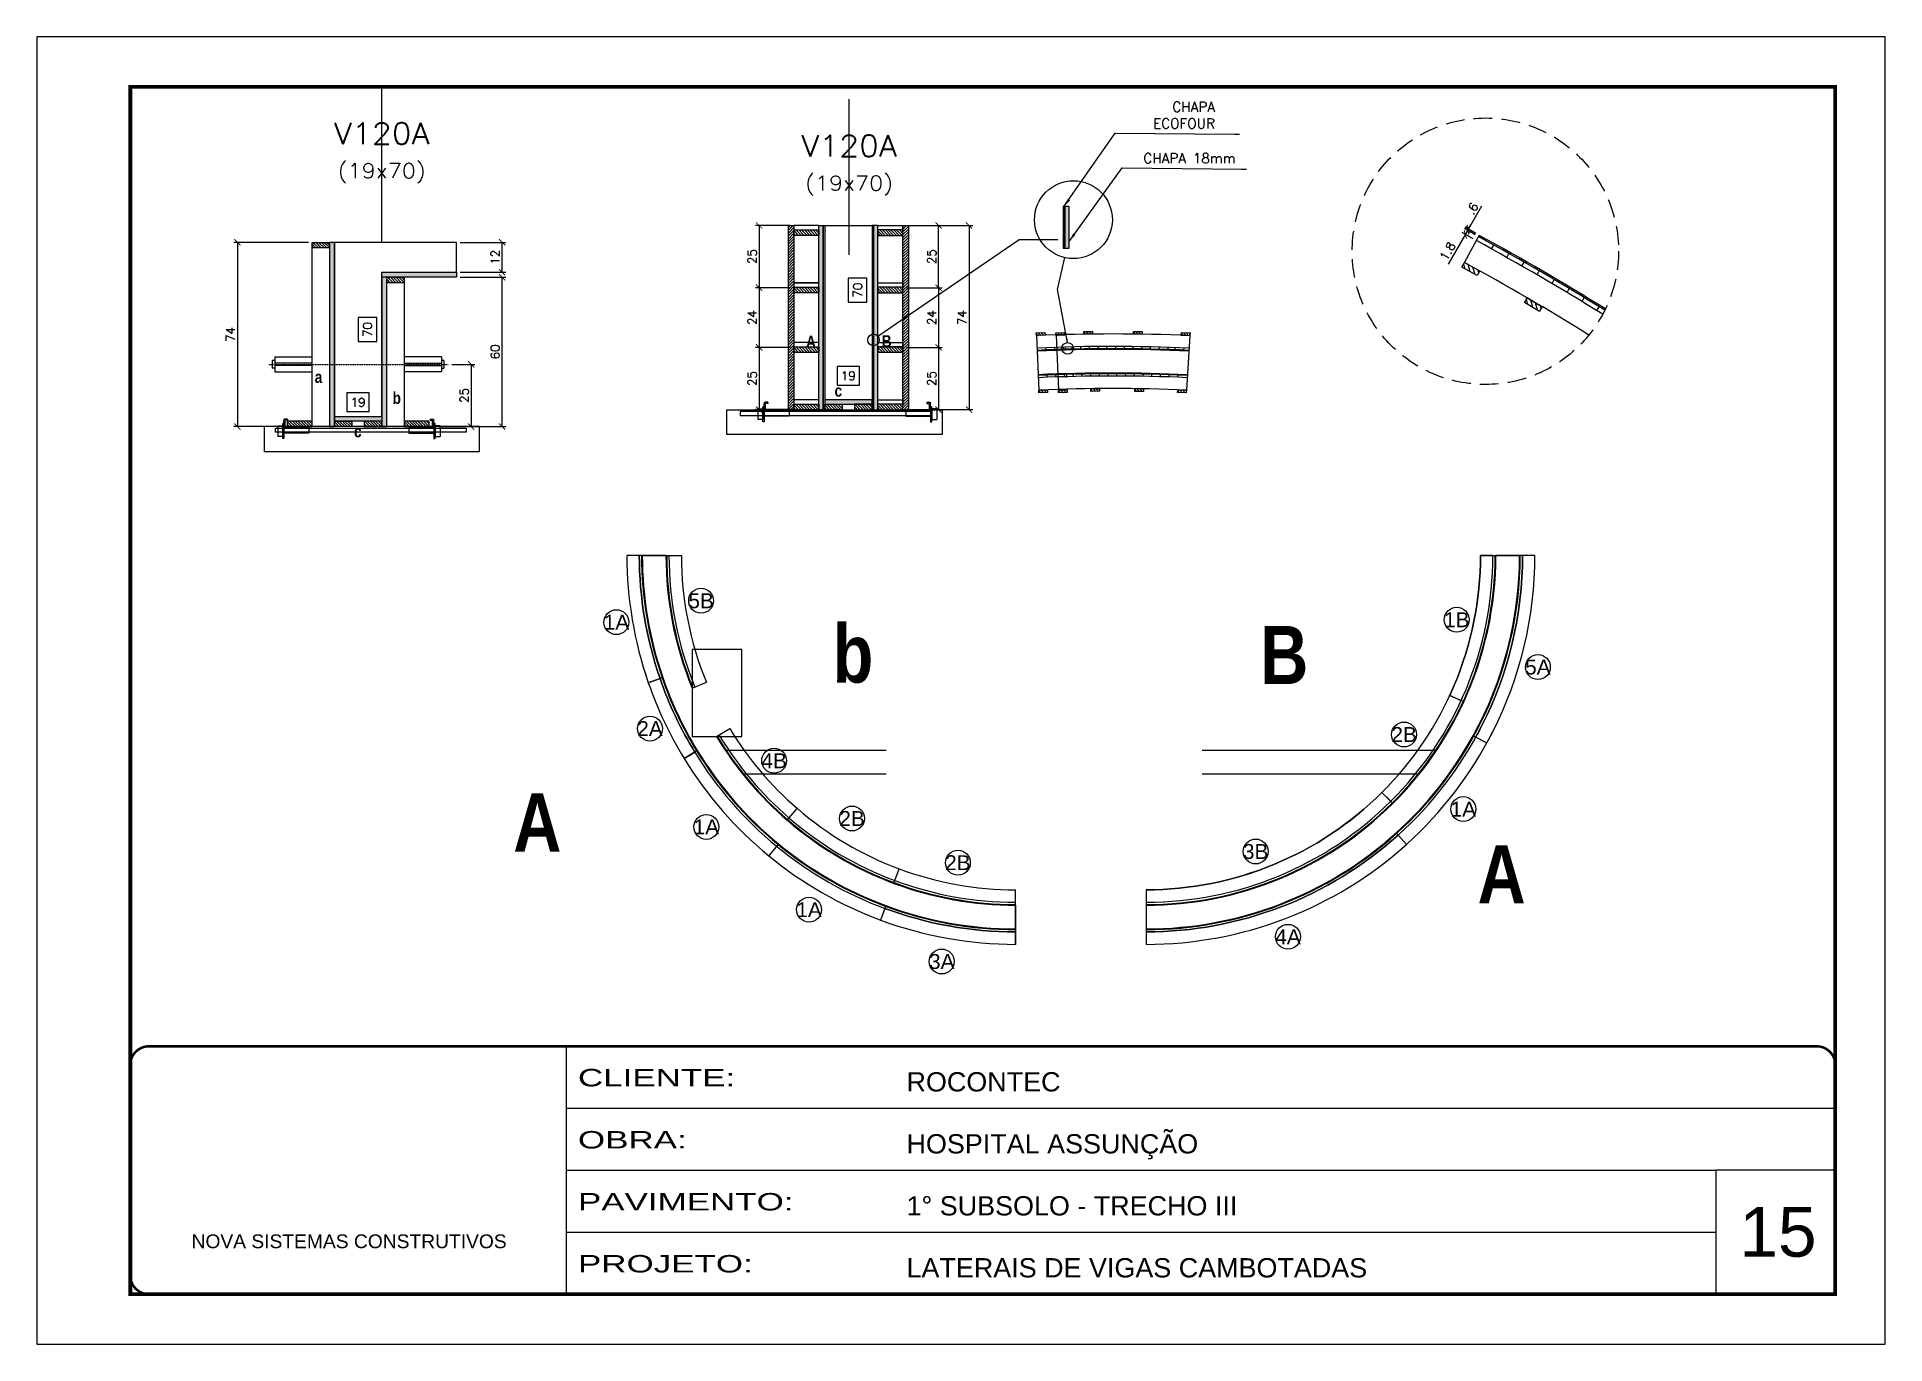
# Model space of a CAD drawing. Extents: x 2582 to 11841, y -26396 to 2611.
# Drawn here: x 5765 to 7250, y -2276 to -1226 of the extents above; entities that cross this region are included whole.
import ezdxf
from ezdxf.enums import TextEntityAlignment as Align

# ---------------------------------------------------------------- set-up
doc = ezdxf.new("R2010")
doc.units = 0
for name, pattern in [('CONTINUO', [0]), ('DASHED', [0.75, 0.5, -0.25]), ('HIDDEN', [0.375, 0.25, -0.125])]:
    doc.linetypes.add(name, pattern=pattern)
for name, color, linetype in [('barrote', 251, 'Continuous'), ('COTA', 241, 'Continuous'), ('Cota Seção (2x)', 4, 'Continuous'), ('detalhes', 4, 'Continuous'), ('Painéis', 200, 'Continuous'), ('presilha', 1, 'Continuous'), ('Romaneio', 10, 'Continuous'), ('TENSOR', 3, 'Continuous'), ('Texto de Titulo', 7, 'Continuous'), ('Texto Qtd Sarr', 242, 'Continuous')]:
    doc.layers.add(name, color=color, linetype=linetype)
for name, color, linetype, lineweight in [('CARIMBO', 255, 'Continuous', 9), ('CONCRETO', 251, 'Continuous', 25), ('contorno de painel', 7, 'Continuous', 13), ('Folhas', 255, 'Continuous', 9), ('Hachura', 251, 'Continuous', 9), ('Madeira', 126, 'Continuous', 18), ('SARRAFO DE PRESSAO', 251, 'DASHED', 9), ('SCO-___-LAJ', 2, 'Continuous', 0), ('Texto Seção', 7, 'Continuous', 15)]:
    doc.layers.add(name, color=color, linetype=linetype, lineweight=lineweight)
doc.styles.add('ARIAL', font='arial.ttf')
doc.styles.add('COTA TECNICA', font='techl___.ttf', dxfattribs={"height": 10})
doc.styles.add('Romans', font='romans.shx')
doc.styles.add('TECNICA', font='techb___.ttf', dxfattribs={"height": 10})
doc.styles.add('Tecnologia', font='')
doc.styles.get('Tecnologia').set_extended_font_data('Forgotten Futurist')
doc.dimstyles.new('Cota Seção (2x)', dxfattribs={"dimtxt": 7, "dimasz": 5, "dimexe": 3, "dimexo": 3, "dimgap": 2, "dimtad": 3, "dimdec": 1, "dimlfac": 0.5, "dimzin": 12, "dimdsep": 46, "dimtxsty": 'Romans', "dimblk": 'ARCHTICK', "dimcen": 0, "dimclrd": 4, "dimclre": 4, "dimclrt": 1, "dimadec": 1, "dimazin": 3, "dimtfac": 1, "dimtdec": 1, "dimtmove": 0, "dimatfit": 3, "dimldrblk": 'OBLIQUE', "dimfxl": 1, "dimtolj": 1, "dimtzin": 12, "dimarcsym": 0})
doc.dimstyles.new('Cota Seção interna', dxfattribs={"dimtxt": 7, "dimasz": 6, "dimexe": 0.18, "dimexo": 2, "dimgap": -4, "dimtad": 3, "dimdec": 1, "dimlfac": 0.5, "dimzin": 12, "dimdsep": 46, "dimtxsty": 'Romans', "dimblk": 'ARCHTICK', "dimcen": 0.09, "dimse1": 1, "dimse2": 1, "dimsd1": 1, "dimsd2": 1, "dimclrd": 180, "dimclre": 5, "dimclrt": 1, "dimadec": 0, "dimazin": 3, "dimtfac": 1, "dimtdec": 1, "dimtofl": 0, "dimtmove": 0, "dimatfit": 3, "dimldrblk": 'ARCHTICK', "dimfxl": 1, "dimtolj": 1, "dimtzin": 0, "dimarcsym": 0})
doc.dimstyles.new('PAINEL', dxfattribs={"dimtxt": 10, "dimasz": 3, "dimexe": 3, "dimexo": 3, "dimgap": 3, "dimtad": 1, "dimdec": 1, "dimzin": 12, "dimdsep": 46, "dimtxsty": 'COTA TECNICA', "dimblk1": 'OBLIQUE', "dimblk2": 'OBLIQUE', "dimsah": 1, "dimcen": 0.9, "dimclrd": 4, "dimclre": 4, "dimclrt": 240, "dimadec": 1, "dimazin": 3, "dimtfac": 1, "dimtdec": 1, "dimtmove": 0, "dimatfit": 3, "dimfxl": 1, "dimtolj": 1, "dimtzin": 12, "dimarcsym": 0})
pattern_1 = [(315, (29359.1389, -9754.9739), (1.12253202, 1.12253202), [])]

msp = doc.modelspace()

# ---------------------------------------------------------------- texts
at = {"color": 240, "char_height": 8, "attachment_point": 9, "style": 'Romans'}
for s, insert in [('\\A1;CHAPA  \\PECOFOUR', (6711.73, -1299.39)), ('\\A1;CHAPA 18mm', (6728.22, -1327.34))]:
    msp.add_mtext(s, dxfattribs=dict(at, insert=insert))
at = {"layer": 'CARIMBO', "style": 'ARIAL'}
msp.add_text('15', height=40, dxfattribs=at).set_placement((7132.99, -2205.76))
at = {"layer": 'detalhes', "style": 'TECNICA'}
for s, height, p in [('A', 9.6, (6383.12, -1475.53)), ('B', 9.6, (6443.95, -1475.1)), ('a', 9.6, (5988.33, -1503.87)), ('b', 9.6, (6050.87, -1520.71)), ('c', 9.6, (6406.04, -1514.84)), ('c', 9.6, (6019.89, -1547.44)), ('b', 46.73, (6404.49, -1744.56)), ('B', 46.73, (6748.08, -1745.75)), ('A', 46.73, (6147.86, -1880.31)), ('A', 46.73, (6922.68, -1921.89))]:
    msp.add_text(s, height=height, dxfattribs=at).set_placement(p)
at = {"layer": 'Romaneio', "color": 255, "linetype": 'ByBlock', "style": 'ARIAL'}
for s, p in [('5B', (6298.81, -1678.81)), ('1A', (6230.77, -1696.02)), ('1B', (6905.97, -1694.06)), ('5A', (6971.17, -1732.07)), ('2A', (6257.71, -1781.53)), ('2B', (6863.69, -1786.25)), ('4B', (6357.48, -1807.34)), ('1A', (6911.27, -1846.19)), ('1A', (6302.99, -1860.47)), ('2B', (6420.06, -1853.73)), ('2B', (6505.12, -1889.22)), ('3B', (6744.38, -1880.24)), ('1A', (6385.54, -1926.96)), ('4A', (6770.37, -1948.75)), ('3A', (6492.17, -1968.61))]:
    msp.add_text(s, height=12, dxfattribs=at).set_placement(p, align=Align.MIDDLE_CENTER)

# ---------------------------------------------------------------- blocks, each defined once
blk = doc.blocks.new('9999999999')
at = {"color": 30, "linetype": 'CONTINUO'}
for p, q in [((98564.6, 34230.2), (98564.6, 34429.4)), ((98564.6, 34379.6), (99584, 34379.6)), ((98564.6, 34329.8), (99488, 34329.8)), ((99584, 34329.8), (99488, 34329.8)), ((99488, 34329.8), (99488, 34230.2)), ((98564.6, 34280), (99488, 34280))]:
    blk.add_line(p, q, dxfattribs=at)
at = {"color": 30, "linetype": 'CONTINUO', "const_width": 2}
blk.add_lwpolyline([(99584, 34230.2), (99584, 34414.4, 0.414214), (99569, 34429.4), (98229, 34429.4, 0.414214), (98214, 34414.4), (98214, 34245.2, 0.414214), (98229, 34230.2), (99584, 34230.2)], format="xyb", dxfattribs=at)
at = {"layer": 'Folhas'}
blk.add_lwpolyline([(98139, 34190.2), (99624, 34190.2), (99624, 35240.2), (98139, 35240.2)], close=True, dxfattribs=at)
at = {"layer": 'Folhas', "color": 30, "const_width": 3}
blk.add_lwpolyline([(98214, 34230.2), (99584, 34230.2), (99584, 35200.2), (98214, 35200.2)], close=True, dxfattribs=at)
at = {"color": 7, "linetype": 'Continuous', "ltscale": 5, "style": 'ARIAL'}
for s, height, p in [('ROCONTEC', 15.48, (98837.7, 34393.1)), ('HOSPITAL ASSUNÇÃO', 15.483, (98837.7, 34343.3)), ('1° SUBSOLO - TRECHO III', 15.483, (98837.7, 34293.5)), ('NOVA SISTEMAS CONSTRUTIVOS', 11.059, (98263.2, 34267.2)), ('LATERAIS DE VIGAS CAMBOTADAS', 15.483, (98837.7, 34243.7))]:
    blk.add_text(s, height=height, dxfattribs=at).set_placement(p)
at = {"layer": 'Folhas', "color": 7, "style": 'Tecnologia', "width": 1.5}
for s, p in [('CLIENTE:', (98573.7, 34397.2)), ('OBRA:', (98573.7, 34347.3)), ('PAVIMENTO:', (98573.7, 34297.5)), ('PROJETO:', (98573.7, 34247.7))]:
    blk.add_text(s, height=14, dxfattribs=at).set_placement(p)
blk = doc.blocks.new('titulo1')
at = {"layer": 'Defpoints', "color": 252, "linetype": 'HIDDEN', "ltscale": 2}
blk.add_line((0, 0), (0, 125), dxfattribs=at)
at = {"layer": 'Defpoints', "style": 'Romans', "oblique": 15}
blk.add_attdef('FOLHA', text='', height=10, dxfattribs=at).set_placement((0, 15.6), align=Align.MIDDLE_CENTER)
at = {"layer": 'Texto Qtd Sarr', "color": 3, "style": 'Romans', "oblique": 15}
for tag, height, p in [('TITULO', 17, (0, 71.4)), ('SEÇÃO', 12, (0, 41.5))]:
    blk.add_attdef(tag, text='', height=height, dxfattribs=at).set_placement(p, align=Align.MIDDLE_CENTER)
blk = doc.blocks.new('_ArchTick')
at = {"color": 0, "linetype": 'ByBlock', "const_width": 0.15}
blk.add_lwpolyline([(-0.5, -0.5), (0.5, 0.5)], dxfattribs=at)
blk = doc.blocks.new('*D521')
at = {"layer": 'COTA', "color": 4, "lineweight": -2, "transparency": 16777216}
for p, q in [((6915.3, -1380.2), (6926.2, -1361.5)), ((6920.9, -1384.8), (6912.1, -1379.8)), ((6921.4, -1383.8), (6912.7, -1378.7)), ((6914.7, -1381.3), (6915.3, -1380.2)), ((6914.7, -1381.3), (6912.2, -1385.6))]:
    blk.add_line(p, q, dxfattribs=at)
at = {"layer": 'Defpoints', "color": 0, "transparency": 16777216}
for p in [(6915.3, -1380.2), (6923.5, -1386.3), (6924, -1385.3)]:
    blk.add_point(p, dxfattribs=at)
at = {"layer": 'COTA', "color": 4, "lineweight": -2, "transparency": 16777216, "xscale": 5, "yscale": 5, "zscale": 5}
for p, rotation in [((6914.7, -1381.3), 59.99999999994456), ((6915.3, -1380.2), 239.9999999999446)]:
    blk.add_blockref('_ArchTick', p, dxfattribs=dict(at, rotation=rotation))
at = {"layer": 'COTA', "color": 1, "transparency": 16777216, "insert": (6918.5, -1363.8), "char_height": 7, "attachment_point": 5, "rotation": 60, "style": 'Romans'}
blk.add_mtext('\\A1;.6', dxfattribs=at)
blk = doc.blocks.new('_Oblique')
at = {"color": 0, "linetype": 'ByBlock', "lineweight": -2}
blk.add_line((-0.5, -0.5), (0.5, 0.5), dxfattribs=at)
blk = doc.blocks.new('*D522')
at = {"layer": 'COTA', "color": 4, "lineweight": -2, "transparency": 16777216}
for p, q in [((6920.9, -1384.8), (6912.1, -1379.8)), ((6914.7, -1381.3), (6917.2, -1376.9)), ((6912.9, -1384.4), (6899.1, -1408.4)), ((6919.1, -1388), (6910.3, -1382.9)), ((6914.7, -1381.3), (6912.9, -1384.4))]:
    blk.add_line(p, q, dxfattribs=at)
at = {"layer": 'Defpoints', "color": 0, "transparency": 16777216}
for p in [(6912.9, -1384.4), (6921.7, -1389.5), (6923.5, -1386.3)]:
    blk.add_point(p, dxfattribs=at)
at = {"layer": 'COTA', "color": 4, "lineweight": -2, "transparency": 16777216, "xscale": 5, "yscale": 5, "zscale": 5}
for p, rotation in [((6912.9, -1384.4), 59.99999999994456), ((6914.7, -1381.3), 239.9999999999446)]:
    blk.add_blockref('_ArchTick', p, dxfattribs=dict(at, rotation=rotation))
at = {"layer": 'COTA', "color": 1, "transparency": 16777216, "insert": (6898.7, -1398), "char_height": 7, "attachment_point": 5, "rotation": 60, "style": 'Romans'}
blk.add_mtext('\\A1;1.8', dxfattribs=at)
blk = doc.blocks.new('*D93')
at = {"layer": 'COTA', "color": 4, "lineweight": -2, "transparency": 16777216}
for p, q in [((6105.2, -1418.9), (6141.9, -1418.9)), ((6138.9, -1538.9), (6138.9, -1418.9)), ((6087.6, -1538.9), (6141.9, -1538.9))]:
    blk.add_line(p, q, dxfattribs=at)
at = {"layer": 'Defpoints', "color": 0, "transparency": 16777216}
for p in [(6102.2, -1418.9), (6138.9, -1418.9), (6084.6, -1538.9)]:
    blk.add_point(p, dxfattribs=at)
at = {"layer": 'COTA', "color": 4, "lineweight": -2, "transparency": 16777216, "xscale": 5, "yscale": 5, "zscale": 5}
for p, rotation in [((6138.9, -1418.9), 90), ((6138.9, -1538.9), 270)]:
    blk.add_blockref('_ArchTick', p, dxfattribs=dict(at, rotation=rotation))
at = {"layer": 'COTA', "color": 1, "transparency": 16777216, "insert": (6133.4, -1478.9), "char_height": 7, "attachment_point": 5, "rotation": 90, "style": 'Romans'}
blk.add_mtext('\\A1;60', dxfattribs=at)
blk = doc.blocks.new('*D94')
at = {"layer": 'COTA', "color": 4, "lineweight": -2, "transparency": 16777216}
for p, q in [((6105.2, -1390.9), (6141.9, -1390.9)), ((6138.9, -1414.9), (6138.9, -1390.9)), ((6105.2, -1414.9), (6141.9, -1414.9))]:
    blk.add_line(p, q, dxfattribs=at)
at = {"layer": 'Defpoints', "color": 0, "transparency": 16777216}
for p in [(6102.2, -1390.9), (6138.9, -1390.9), (6102.2, -1414.9)]:
    blk.add_point(p, dxfattribs=at)
at = {"layer": 'COTA', "color": 4, "lineweight": -2, "transparency": 16777216, "xscale": 5, "yscale": 5, "zscale": 5}
for p, rotation in [((6138.9, -1390.9), 90), ((6138.9, -1414.9), 270)]:
    blk.add_blockref('_ArchTick', p, dxfattribs=dict(at, rotation=rotation))
at = {"layer": 'COTA', "color": 1, "transparency": 16777216, "insert": (6133.4, -1402.9), "char_height": 7, "attachment_point": 5, "rotation": 90, "style": 'Romans'}
blk.add_mtext('\\A1;12', dxfattribs=at)
blk = doc.blocks.new('*D95')
at = {"layer": 'Cota Seção (2x)', "color": 180, "lineweight": -2, "transparency": 16777216}
for p, q in [((6038.2, -1451.2), (6023.2, -1451.2)), ((6023.2, -1451.2), (6023.2, -1470.6)), ((6038.2, -1470.6), (6038.2, -1451.2)), ((6023.2, -1470.6), (6038.2, -1470.6))]:
    blk.add_line(p, q, dxfattribs=at)
at = {"layer": 'Defpoints', "color": 0, "transparency": 16777216}
for p in [(6042.2, -1390.9), (6042.2, -1390.9), (6042.2, -1530.9)]:
    blk.add_point(p, dxfattribs=at)
at = {"layer": 'Cota Seção (2x)', "color": 1, "transparency": 16777216, "insert": (6030.7, -1460.9), "char_height": 7, "attachment_point": 5, "rotation": 90, "style": 'Romans'}
blk.add_mtext('\\A1;70', dxfattribs=at)
blk = doc.blocks.new('PRESILHA METÁLICA 1')
at = {"layer": 'presilha'}
for p, q in [((0, 13), (6, 13)), ((0, 13), (0, 0)), ((6, 0), (0, 0)), ((6, 15.5), (7.5, 15.5)), ((6, -2.5), (6, 15.5)), ((6, 13), (6, 0)), ((7.5, 10.6), (7.5, 19.9)), ((7.5, 15.5), (7.5, -2.5)), ((37.5, 4.1), (7.5, 4.1)), ((12, 21), (8.6, 21)), ((9, 11.6), (9, 18.9)), ((12, 19.5), (9.6, 19.5)), ((37.5, 11), (9.6, 11)), ((12, 21), (12, 19.5)), ((37.5, 11), (37.5, 4.1)), ((7.5, -2.5), (6, -2.5))]:
    blk.add_line(p, q, dxfattribs=at)
for centre, radius, start, end in [((8.6, 19.9), 1.14, 90, 180), ((9.6, 18.9), 0.57, 90, 180), ((9.6, 11.6), 0.57, 180, 270)]:
    blk.add_arc(centre, radius, start, end, dxfattribs=at)
blk = doc.blocks.new('*D96')
at = {"layer": 'Cota Seção (2x)', "color": 180, "lineweight": -2, "transparency": 16777216}
for p, q in [((6032.2, -1511.9), (6014.2, -1511.9)), ((6014.2, -1511.9), (6014.2, -1526.9)), ((6032.2, -1526.9), (6032.2, -1511.9)), ((6014.2, -1526.9), (6032.2, -1526.9))]:
    blk.add_line(p, q, dxfattribs=at)
at = {"layer": 'Defpoints', "color": 0, "transparency": 16777216}
for p in [(6004.2, -1538.9), (6042.2, -1530.9), (6042.2, -1538.9)]:
    blk.add_point(p, dxfattribs=at)
at = {"layer": 'Cota Seção (2x)', "color": 1, "transparency": 16777216, "insert": (6023.2, -1519.4), "char_height": 7, "attachment_point": 5, "style": 'Romans'}
blk.add_mtext('\\A1;19', dxfattribs=at)
blk = doc.blocks.new('*D602')
at = {"layer": 'COTA', "color": 4, "lineweight": -2, "transparency": 16777216}
for p, q in [((5983.2, -1390.9), (5923.2, -1390.9)), ((5926.2, -1390.9), (5926.2, -1538.9)), ((5983.2, -1538.9), (5923.2, -1538.9))]:
    blk.add_line(p, q, dxfattribs=at)
at = {"layer": 'Defpoints', "color": 0, "transparency": 16777216}
for p in [(5986.2, -1390.9), (5926.2, -1538.9), (5986.2, -1538.9)]:
    blk.add_point(p, dxfattribs=at)
at = {"layer": 'COTA', "color": 4, "lineweight": -2, "transparency": 16777216, "xscale": 5, "yscale": 5, "zscale": 5}
for p, rotation in [((5926.2, -1390.9), 90), ((5926.2, -1538.9), 270)]:
    blk.add_blockref('_ArchTick', p, dxfattribs=dict(at, rotation=rotation))
at = {"layer": 'COTA', "color": 1, "transparency": 16777216, "insert": (5920.7, -1464.9), "char_height": 7, "attachment_point": 5, "rotation": 90, "style": 'Romans'}
blk.add_mtext('\\A1;74', dxfattribs=at)
blk = doc.blocks.new('*D603')
at = {"layer": 'COTA', "color": 4, "lineweight": -2, "transparency": 16777216}
for p, q in [((6098.5, -1488.9), (6117, -1488.9)), ((6114, -1488.9), (6114, -1538.9)), ((6098.5, -1538.9), (6117, -1538.9))]:
    blk.add_line(p, q, dxfattribs=at)
at = {"layer": 'Defpoints', "color": 0, "transparency": 16777216}
for p in [(6095.5, -1488.9), (6095.5, -1538.9), (6114, -1538.9)]:
    blk.add_point(p, dxfattribs=at)
at = {"layer": 'COTA', "color": 4, "lineweight": -2, "transparency": 16777216, "xscale": 5, "yscale": 5, "zscale": 5}
for p, rotation in [((6114, -1488.9), 90), ((6114, -1538.9), 270)]:
    blk.add_blockref('_ArchTick', p, dxfattribs=dict(at, rotation=rotation))
at = {"layer": 'COTA', "color": 1, "transparency": 16777216, "insert": (6108.5, -1513.9), "char_height": 7, "attachment_point": 5, "rotation": 90, "style": 'Romans'}
blk.add_mtext('\\A1;25', dxfattribs=at)
blk = doc.blocks.new('*D97')
at = {"layer": 'Cota Seção (2x)', "color": 180, "lineweight": -2, "transparency": 16777216}
for p, q in [((6432.1, -1419.7), (6417.1, -1419.7)), ((6417.1, -1419.7), (6417.1, -1439)), ((6432.1, -1439), (6432.1, -1419.7)), ((6417.1, -1439), (6432.1, -1439))]:
    blk.add_line(p, q, dxfattribs=at)
at = {"layer": 'Defpoints', "color": 0, "transparency": 16777216}
for p in [(6398.1, -1377.3), (6436.1, -1377.3), (6398.1, -1517.3)]:
    blk.add_point(p, dxfattribs=at)
at = {"layer": 'Cota Seção (2x)', "color": 1, "transparency": 16777216, "insert": (6424.6, -1429.3), "char_height": 7, "attachment_point": 5, "rotation": 90, "style": 'Romans'}
blk.add_mtext('\\A1;70', dxfattribs=at)
blk = doc.blocks.new('*D98')
at = {"layer": 'Cota Seção (2x)', "color": 180, "lineweight": -2, "transparency": 16777216}
for p, q in [((6426.1, -1490.7), (6408.1, -1490.7)), ((6408.1, -1490.7), (6408.1, -1505.7)), ((6426.1, -1505.7), (6426.1, -1490.7)), ((6408.1, -1505.7), (6426.1, -1505.7))]:
    blk.add_line(p, q, dxfattribs=at)
at = {"layer": 'Defpoints', "color": 0, "transparency": 16777216}
for p in [(6398.1, -1509.7), (6398.1, -1525.3), (6436.1, -1525.3)]:
    blk.add_point(p, dxfattribs=at)
at = {"layer": 'Cota Seção (2x)', "color": 1, "transparency": 16777216, "insert": (6417.1, -1498.2), "char_height": 7, "attachment_point": 5, "style": 'Romans'}
blk.add_mtext('\\A1;19', dxfattribs=at)
blk = doc.blocks.new('*D99')
at = {"layer": 'COTA', "color": 4, "lineweight": -2, "transparency": 16777216}
for p, q in [((6457.1, -1377.3), (6517.1, -1377.3)), ((6514.1, -1377.3), (6514.1, -1525.3)), ((6457.1, -1525.3), (6517.1, -1525.3))]:
    blk.add_line(p, q, dxfattribs=at)
at = {"layer": 'Defpoints', "color": 0, "transparency": 16777216}
for p in [(6454.1, -1377.3), (6454.1, -1525.3), (6514.1, -1525.3)]:
    blk.add_point(p, dxfattribs=at)
at = {"layer": 'COTA', "color": 4, "lineweight": -2, "transparency": 16777216, "xscale": 5, "yscale": 5, "zscale": 5}
for p, rotation in [((6514.1, -1377.3), 90), ((6514.1, -1525.3), 270)]:
    blk.add_blockref('_ArchTick', p, dxfattribs=dict(at, rotation=rotation))
at = {"layer": 'COTA', "color": 1, "transparency": 16777216, "insert": (6508.6, -1451.3), "char_height": 7, "attachment_point": 5, "rotation": 90, "style": 'Romans'}
blk.add_mtext('\\A1;74', dxfattribs=at)
blk = doc.blocks.new('*D100')
at = {"layer": 'COTA', "color": 4, "lineweight": -2, "transparency": 16777216}
for p, q in [((6463.9, -1377.3), (6492.6, -1377.3)), ((6489.6, -1427.4), (6489.6, -1377.3)), ((6463.9, -1427.4), (6492.6, -1427.4))]:
    blk.add_line(p, q, dxfattribs=at)
at = {"layer": 'Defpoints', "color": 0, "transparency": 16777216}
for p in [(6460.9, -1377.3), (6489.6, -1377.3), (6460.9, -1427.4)]:
    blk.add_point(p, dxfattribs=at)
at = {"layer": 'COTA', "color": 4, "lineweight": -2, "transparency": 16777216, "xscale": 5, "yscale": 5, "zscale": 5}
for p, rotation in [((6489.6, -1377.3), 90), ((6489.6, -1427.4), 270)]:
    blk.add_blockref('_ArchTick', p, dxfattribs=dict(at, rotation=rotation))
at = {"layer": 'COTA', "color": 1, "transparency": 16777216, "insert": (6484.1, -1402.4), "char_height": 7, "attachment_point": 5, "rotation": 90, "style": 'Romans'}
blk.add_mtext('\\A1;25', dxfattribs=at)
blk = doc.blocks.new('*D604')
at = {"layer": 'COTA', "color": 4, "lineweight": -2, "transparency": 16777216}
for p, q in [((6370.3, -1377.3), (6342.4, -1377.3)), ((6345.4, -1377.3), (6345.4, -1427.3)), ((6370.3, -1427.3), (6342.4, -1427.3))]:
    blk.add_line(p, q, dxfattribs=at)
at = {"layer": 'Defpoints', "color": 0, "transparency": 16777216}
for p in [(6373.3, -1377.3), (6345.4, -1427.3), (6373.3, -1427.3)]:
    blk.add_point(p, dxfattribs=at)
at = {"layer": 'COTA', "color": 4, "lineweight": -2, "transparency": 16777216, "xscale": 5, "yscale": 5, "zscale": 5}
for p, rotation in [((6345.4, -1377.3), 90), ((6345.4, -1427.3), 270)]:
    blk.add_blockref('_ArchTick', p, dxfattribs=dict(at, rotation=rotation))
at = {"layer": 'COTA', "color": 1, "transparency": 16777216, "insert": (6339.9, -1402.3), "char_height": 7, "attachment_point": 5, "rotation": 90, "style": 'Romans'}
blk.add_mtext('\\A1;25', dxfattribs=at)
blk = doc.blocks.new('*D101')
at = {"layer": 'COTA', "color": 4, "lineweight": -2, "transparency": 16777216}
for p, q in [((6370.3, -1427.3), (6342.4, -1427.3)), ((6345.4, -1427.3), (6345.4, -1475.3)), ((6370.3, -1475.3), (6342.4, -1475.3))]:
    blk.add_line(p, q, dxfattribs=at)
at = {"layer": 'Defpoints', "color": 0, "transparency": 16777216}
for p in [(6373.3, -1427.3), (6345.4, -1475.3), (6373.3, -1475.3)]:
    blk.add_point(p, dxfattribs=at)
at = {"layer": 'COTA', "color": 4, "lineweight": -2, "transparency": 16777216, "xscale": 5, "yscale": 5, "zscale": 5}
for p, rotation in [((6345.4, -1427.3), 90), ((6345.4, -1475.3), 270)]:
    blk.add_blockref('_ArchTick', p, dxfattribs=dict(at, rotation=rotation))
at = {"layer": 'COTA', "color": 1, "transparency": 16777216, "insert": (6339.9, -1451.3), "char_height": 7, "attachment_point": 5, "rotation": 90, "style": 'Romans'}
blk.add_mtext('\\A1;24', dxfattribs=at)
blk = doc.blocks.new('*D605')
at = {"layer": 'COTA', "color": 4, "lineweight": -2, "transparency": 16777216}
for p, q in [((6370.3, -1475.3), (6342.4, -1475.3)), ((6345.4, -1475.3), (6345.4, -1525.3)), ((6370.3, -1525.3), (6342.4, -1525.3))]:
    blk.add_line(p, q, dxfattribs=at)
at = {"layer": 'Defpoints', "color": 0, "transparency": 16777216}
for p in [(6373.3, -1475.3), (6345.4, -1525.3), (6373.3, -1525.3)]:
    blk.add_point(p, dxfattribs=at)
at = {"layer": 'COTA', "color": 4, "lineweight": -2, "transparency": 16777216, "xscale": 5, "yscale": 5, "zscale": 5}
for p, rotation in [((6345.4, -1475.3), 90), ((6345.4, -1525.3), 270)]:
    blk.add_blockref('_ArchTick', p, dxfattribs=dict(at, rotation=rotation))
at = {"layer": 'COTA', "color": 1, "transparency": 16777216, "insert": (6339.9, -1500.3), "char_height": 7, "attachment_point": 5, "rotation": 90, "style": 'Romans'}
blk.add_mtext('\\A1;25', dxfattribs=at)
blk = doc.blocks.new('*D102')
at = {"layer": 'COTA', "color": 4, "lineweight": -2, "transparency": 16777216}
for p, q in [((6463.9, -1427.4), (6492.6, -1427.4)), ((6489.6, -1427.4), (6489.6, -1475.3)), ((6463.9, -1475.3), (6492.6, -1475.3))]:
    blk.add_line(p, q, dxfattribs=at)
at = {"layer": 'Defpoints', "color": 0, "transparency": 16777216}
for p in [(6460.9, -1427.4), (6460.9, -1475.3), (6489.6, -1475.3)]:
    blk.add_point(p, dxfattribs=at)
at = {"layer": 'COTA', "color": 4, "lineweight": -2, "transparency": 16777216, "xscale": 5, "yscale": 5, "zscale": 5}
for p, rotation in [((6489.6, -1427.4), 90), ((6489.6, -1475.3), 270)]:
    blk.add_blockref('_ArchTick', p, dxfattribs=dict(at, rotation=rotation))
at = {"layer": 'COTA', "color": 1, "transparency": 16777216, "insert": (6484.1, -1451.4), "char_height": 7, "attachment_point": 5, "rotation": 90, "style": 'Romans'}
blk.add_mtext('\\A1;24', dxfattribs=at)
blk = doc.blocks.new('*D606')
at = {"layer": 'COTA', "color": 4, "lineweight": -2, "transparency": 16777216}
for p, q in [((6463.9, -1475.3), (6492.6, -1475.3)), ((6489.6, -1475.3), (6489.6, -1525.3)), ((6463.9, -1525.3), (6492.6, -1525.3))]:
    blk.add_line(p, q, dxfattribs=at)
at = {"layer": 'Defpoints', "color": 0, "transparency": 16777216}
for p in [(6460.9, -1475.3), (6460.9, -1525.3), (6489.6, -1525.3)]:
    blk.add_point(p, dxfattribs=at)
at = {"layer": 'COTA', "color": 4, "lineweight": -2, "transparency": 16777216, "xscale": 5, "yscale": 5, "zscale": 5}
for p, rotation in [((6489.6, -1475.3), 90), ((6489.6, -1525.3), 270)]:
    blk.add_blockref('_ArchTick', p, dxfattribs=dict(at, rotation=rotation))
at = {"layer": 'COTA', "color": 1, "transparency": 16777216, "insert": (6484.1, -1500.3), "char_height": 7, "attachment_point": 5, "rotation": 90, "style": 'Romans'}
blk.add_mtext('\\A1;25', dxfattribs=at)

# ---------------------------------------------------------------- dimensions: what is measured, and where the dimension line sits
at = {"layer": 'COTA'}
for base, p1, p2, angle, picture, middle in [((6915.32, -1380.24), (6923.46, -1386.32), (6924.03, -1385.27), 60, '*D521', (6918.47, -1363.78)), ((6345.4, -1427.33), (6373.32, -1377.33), (6373.32, -1427.33), 90, '*D604', (6339.9, -1402.33)), ((6514.09, -1525.33), (6454.12, -1377.33), (6454.12, -1525.33), 90, '*D99', (6508.59, -1451.33)), ((6489.58, -1377.33), (6460.92, -1427.39), (6460.92, -1377.33), 90, '*D100', (6484.08, -1402.36)), ((6912.92, -1384.39), (6923.46, -1386.32), (6921.73, -1389.48), 60, '*D522', (6898.74, -1397.95)), ((5926.18, -1538.9), (5986.16, -1390.9), (5986.16, -1538.9), 90, '*D602', (5920.68, -1464.9)), ((6138.87, -1390.9), (6102.16, -1414.9), (6102.16, -1390.9), 90, '*D94', (6133.37, -1402.9)), ((6138.87, -1418.9), (6084.56, -1538.9), (6102.16, -1418.9), 90, '*D93', (6133.37, -1478.9)), ((6345.4, -1475.33), (6373.32, -1427.33), (6373.32, -1475.33), 90, '*D101', (6339.9, -1451.33)), ((6489.58, -1475.32), (6460.92, -1427.39), (6460.92, -1475.32), 90, '*D102', (6484.08, -1451.35)), ((6345.4, -1525.33), (6373.32, -1475.33), (6373.32, -1525.33), 90, '*D605', (6339.9, -1500.33)), ((6489.58, -1525.33), (6460.92, -1475.32), (6460.92, -1525.33), 90, '*D606', (6484.08, -1500.32)), ((6114.01, -1538.9), (6095.46, -1488.93), (6095.46, -1538.9), 90, '*D603', (6108.51, -1513.92))]:
    dim = msp.add_linear_dim(base=base, p1=p1, p2=p2, angle=angle, dimstyle='Cota Seção (2x)', dxfattribs=at)
    dim.commit()
    dim.dimension.update_dxf_attribs({"geometry": picture, "text_midpoint": middle})
at = {"layer": 'Cota Seção (2x)'}
for base, p1, p2, angle, picture, middle in [((6436.12, -1377.33), (6398.12, -1517.33), (6398.12, -1377.33), 90, '*D97', (6436.12, -1429.33)), ((6398.12, -1509.67), (6436.12, -1525.33), (6398.12, -1525.33), 180, '*D98', (6417.12, -1509.67))]:
    dim = msp.add_linear_dim(base=base, p1=p1, p2=p2, angle=angle, dimstyle='Cota Seção interna', dxfattribs=at)
    dim.commit()
    dim.dimension.update_dxf_attribs({"geometry": picture, "text_midpoint": middle, "dimtype": 160})
dim = msp.add_linear_dim(base=(6042.16, -1390.9), p1=(6042.16, -1530.9), p2=(6042.16, -1390.9), angle=90, dimstyle='Cota Seção interna', dxfattribs=at)
dim.commit()
dim.dimension.update_dxf_attribs({"geometry": '*D95', "text_midpoint": (6030.66, -1460.9)})
dim = msp.add_linear_dim(base=(6042.16, -1530.9), p1=(6004.16, -1538.9), p2=(6042.16, -1538.9), dimstyle='Cota Seção interna', dxfattribs=at)
dim.commit()
dim.dimension.update_dxf_attribs({"geometry": '*D96', "text_midpoint": (6023.16, -1530.9), "dimtype": 160})

# ---------------------------------------------------------------- hatches: boundary and pattern name
at = {"layer": 'Hachura'}
h = msp.add_hatch(color=256, dxfattribs=at)
h.dxf.hatch_style = 1
h.paths.add_polyline_path([(6594.59, -1362.15), (6590.99, -1362.15), (6590.99, -1395.46), (6594.59, -1395.46)])
h = msp.add_hatch(dxfattribs=at)
h.set_pattern_fill('ANSI31', color=256, scale=0.5, angle=180, style=0)
h.set_pattern_definition([(225, (-1860.723, -24381.1483), (1.12253202, -1.12253202), [])])
h.paths.add_polyline_path([(6368.92, -1377.33), (6373.32, -1377.33), (6373.32, -1525.33), (6368.92, -1525.33)])
h = msp.add_hatch(dxfattribs=at)
h.set_pattern_fill('ANSI31', color=256, scale=0.5, angle=270, style=0)
h.set_pattern_definition([(315, (29359.1389, -9614.9739), (1.12253202, 1.12253202), [])])
h.paths.add_polyline_path([(6373.32, -1385.33), (6373.32, -1380.93), (6393.32, -1380.93), (6393.32, -1385.33)])
h = msp.add_hatch(color=256, dxfattribs=at)
h.dxf.hatch_style = 1
h.paths.add_polyline_path([(6393.32, -1377.33), (6396.92, -1377.33), (6396.92, -1525.33), (6393.32, -1525.33)])
h = msp.add_hatch(color=256, dxfattribs=at)
h.dxf.hatch_style = 1
h.paths.add_polyline_path([(6440.92, -1377.33), (6437.32, -1377.33), (6437.32, -1525.33), (6440.92, -1525.33)])
h = msp.add_hatch(dxfattribs=at)
h.set_pattern_fill('ANSI31', color=256, scale=0.5, angle=270, style=0)
h.set_pattern_definition([(315, (29359.1389, -9614.9739), (1.12253202, 1.12253202), [])])
h.paths.add_polyline_path([(6460.92, -1385.33), (6460.92, -1380.93), (6440.92, -1380.93), (6440.92, -1385.33)])
h = msp.add_hatch(dxfattribs=at)
h.set_pattern_fill('ANSI31', color=256, scale=0.5, angle=180, style=0)
h.set_pattern_definition([(225, (-1768.725, -24371.1483), (1.12253202, -1.12253202), [])])
h.paths.add_polyline_path([(6460.92, -1377.33), (6465.32, -1377.33), (6465.32, -1525.33), (6460.92, -1525.33)])
h = msp.add_hatch(dxfattribs=at)
h.set_pattern_fill('ANSI31', color=256, scale=0.5, angle=270, style=0)
h.set_pattern_definition([(315, (28891.976, -9698.5472), (1.12253202, 1.12253202), [])])
h.paths.add_polyline_path([(5986.16, -1395.3), (5986.16, -1390.9), (6000.16, -1390.9), (6000.16, -1395.3)])
h = msp.add_hatch(color=256, dxfattribs=at)
h.dxf.hatch_style = 1
h.paths.add_polyline_path([(6004.16, -1390.9), (6000.16, -1390.9), (6000.16, -1538.9), (6004.16, -1538.9)])
h = msp.add_hatch(dxfattribs=at)
h.set_pattern_fill('ANSI31', color=256, angle=241.23678, style=0)
h.set_pattern_definition([(286.236782, (39289.4385, -37960.5058), (3.04836317, 0.8877539), [])])
h.paths.add_polyline_path([(6910.04, -1410.9), (6912.16, -1407.04), (6924.43, -1413.78), (6922.31, -1417.63)])
h = msp.add_hatch(color=256, dxfattribs=at)
h.dxf.hatch_style = 1
h.paths.add_polyline_path([(6042.16, -1418.9), (6042.16, -1414.9), (6102.16, -1414.9), (6102.16, -1418.9)])
h = msp.add_hatch(color=256, dxfattribs=at)
h.dxf.hatch_style = 1
h.paths.add_polyline_path([(6046.16, -1418.9), (6042.16, -1418.9), (6042.16, -1538.9), (6046.16, -1538.9)])
h = msp.add_hatch(dxfattribs=at)
h.set_pattern_fill('ANSI31', color=256, scale=0.5, angle=270, style=0)
h.set_pattern_definition([(315, (28951.976, -9726.5472), (1.12253202, 1.12253202), [])])
h.paths.add_polyline_path([(6046.16, -1423.3), (6046.16, -1418.9), (6060.16, -1418.9), (6060.16, -1423.3)])
h = msp.add_hatch(dxfattribs=at)
h.set_pattern_fill('ANSI31', color=256, scale=0.5, angle=270, style=0)
h.set_pattern_definition([(315, (29359.1389, -9660.9739), (1.12253202, 1.12253202), [])])
h.paths.add_polyline_path([(6373.32, -1431.33), (6373.32, -1426.93), (6393.32, -1426.93), (6393.32, -1431.33)])
h = msp.add_hatch(dxfattribs=at)
h.set_pattern_fill('ANSI31', color=256, scale=0.5, angle=270, style=0)
h.set_pattern_definition([(315, (29359.1389, -9661.0301), (1.12253202, 1.12253202), [])])
h.paths.add_polyline_path([(6460.92, -1431.39), (6460.92, -1426.99), (6440.92, -1426.99), (6440.92, -1431.39)])
h = msp.add_hatch(dxfattribs=at)
h.set_pattern_fill('ANSI31', color=256, angle=239.60679, style=0)
h.set_pattern_definition([(284.606792, (38287.0164, -38895.1232), (3.07238172, 0.80068444), [])])
h.paths.add_polyline_path([(6960.37, -1439.28), (6962.59, -1435.48), (6974.67, -1442.56), (6972.44, -1446.36)])
h = msp.add_hatch(dxfattribs=at)
h.set_pattern_fill('ANSI31', color=256, scale=0.5, angle=272.38709, style=0)
h.set_pattern_definition([(317.387087, (29876.8457, -8730.9839), (1.07480393, 1.16831193), [])])
h.paths.add_polyline_path([(6568.21, -1465.85), (6568.11, -1463.65), (6575.11, -1463.36), (6575.2, -1465.56)])
h = msp.add_hatch(dxfattribs=at)
h.set_pattern_fill('ANSI31', color=256, scale=0.5, angle=272.38709, style=0)
h.set_pattern_definition([(317.387087, (29892.6537, -8730.9839), (1.07480393, 1.16831193), [])])
h.paths.add_polyline_path([(6584.01, -1465.85), (6583.92, -1463.65), (6590.92, -1463.36), (6591.01, -1465.56)])
h = msp.add_hatch(dxfattribs=at)
h.set_pattern_fill('ANSI31', color=256, scale=0.5, angle=270.81463, style=0)
h.set_pattern_definition([(315.81463, (29706.7908, -9366.703), (1.10645896, 1.13837815), [])])
h.paths.add_polyline_path([(6606.29, -1464.69), (6606.26, -1462.49), (6613.26, -1462.39), (6613.29, -1464.59)])
h = msp.add_hatch(dxfattribs=at)
h.set_pattern_fill('ANSI31', color=256, scale=0.5, angle=269.16676, style=0)
h.set_pattern_definition([(314.1667616, (29509.8406, -10027.6377), (1.13873744, 1.10608918), [])])
h.paths.add_polyline_path([(6646.13, -1464.6), (6646.16, -1462.4), (6653.16, -1462.5), (6653.13, -1464.7)])
h = msp.add_hatch(dxfattribs=at)
h.set_pattern_fill('ANSI31', color=256, scale=0.5, angle=267.47985, style=0)
h.set_pattern_definition([(312.479846, (29286.35, -10697.9775), (1.17080495, 1.07208769), [])])
h.paths.add_polyline_path([(6684.63, -1465.59), (6684.72, -1463.39), (6691.72, -1463.7), (6691.62, -1465.9)])
h = msp.add_hatch(dxfattribs=at)
h.set_pattern_fill('ANSI31', color=256, scale=0.5, angle=270, style=0)
h.set_pattern_definition([(315, (29359.1389, -9708.9739), (1.12253202, 1.12253202), [])])
h.paths.add_polyline_path([(6373.32, -1479.33), (6373.32, -1474.93), (6393.32, -1474.93), (6393.32, -1479.33)])
h = msp.add_hatch(dxfattribs=at)
h.set_pattern_fill('ANSI31', color=256, scale=0.5, angle=270, style=0)
h.set_pattern_definition([(315, (29426.7368, -9708.9632), (1.12253202, 1.12253202), [])])
h.paths.add_polyline_path([(6440.92, -1479.32), (6440.92, -1474.92), (6460.92, -1474.92), (6460.92, -1479.32)])
h = msp.add_hatch(dxfattribs=at)
h.set_pattern_fill('ANSI31', color=256, scale=0.5, angle=272.38636, style=0)
h.set_pattern_definition([(317.38636, (29878.7791, -8777.2351), (1.07481877, 1.16829828), [])])
h.paths.add_polyline_path([(6570.23, -1511.81), (6570.14, -1509.61), (6577.13, -1509.32), (6577.22, -1511.52)])
h = msp.add_hatch(dxfattribs=at)
h.set_pattern_fill('ANSI31', color=256, scale=0.5, angle=272.38636, style=0)
h.set_pattern_definition([(317.38636, (29894.587, -8777.2351), (1.07481877, 1.16829828), [])])
h.paths.add_polyline_path([(6586.04, -1511.81), (6585.95, -1509.61), (6592.94, -1509.32), (6593.03, -1511.52)])
h = msp.add_hatch(dxfattribs=at)
h.set_pattern_fill('ANSI31', color=256, scale=0.5, angle=270.60213, style=0)
h.set_pattern_definition([(315.60213, (29682.9756, -9498.245), (1.11067338, 1.13426667), [])])
h.paths.add_polyline_path([(6611.94, -1510.61), (6611.92, -1508.41), (6618.92, -1508.34), (6618.94, -1510.54)])
h = msp.add_hatch(dxfattribs=at)
h.set_pattern_fill('ANSI31', color=256, scale=0.5, angle=269.09011, style=0)
h.set_pattern_definition([(314.0901065, (29499.5476, -10104.2378), (1.14021624, 1.10456469), [])])
h.paths.add_polyline_path([(6647.31, -1510.62), (6647.35, -1508.42), (6654.35, -1508.53), (6654.31, -1510.73)])
h = msp.add_hatch(dxfattribs=at)
h.set_pattern_fill('ANSI31', color=256, scale=0.5, angle=267.47985, style=0)
h.set_pattern_definition([(312.479846, (29283.3907, -10743.8884), (1.17080495, 1.07208769), [])])
h.paths.add_polyline_path([(6681.67, -1511.5), (6681.76, -1509.3), (6688.76, -1509.61), (6688.66, -1511.81)])
h = msp.add_hatch(dxfattribs=at)
h.set_pattern_fill('ANSI31', color=256, scale=0.5, angle=270, style=0)
h.set_pattern_definition(pattern_1)
h.paths.add_polyline_path([(6373.32, -1525.33), (6373.32, -1520.93), (6393.32, -1520.93), (6393.32, -1525.33)])
h = msp.add_hatch(color=256, dxfattribs=at)
h.dxf.hatch_style = 1
h.paths.add_polyline_path([(6436.12, -1520.93), (6436.12, -1517.33), (6398.12, -1517.33), (6398.12, -1520.93)])
h = msp.add_hatch(dxfattribs=at)
h.set_pattern_fill('ANSI31', color=256, scale=0.5, angle=270, style=0)
h.set_pattern_definition([(315, (29354.7389, -9754.9739), (1.12253202, 1.12253202), [])])
h.paths.add_polyline_path([(6398.12, -1525.33), (6398.12, -1520.93), (6412.12, -1520.93), (6412.12, -1525.33)])
h = msp.add_hatch(dxfattribs=at)
h.set_pattern_fill('ANSI31', color=256, scale=0.5, angle=270, style=0)
h.set_pattern_definition([(315, (29354.741, -9754.9739), (1.12253202, 1.12253202), [])])
h.paths.add_polyline_path([(6436.12, -1525.33), (6436.12, -1520.93), (6422.12, -1520.93), (6422.12, -1525.33)])
h = msp.add_hatch(dxfattribs=at)
h.set_pattern_fill('ANSI31', color=256, scale=0.5, angle=270, style=0)
h.set_pattern_definition(pattern_1)
h.paths.add_polyline_path([(6460.92, -1525.33), (6460.92, -1520.93), (6440.92, -1520.93), (6440.92, -1525.33)])
h = msp.add_hatch(dxfattribs=at)
h.set_pattern_fill('ANSI31', color=256, scale=0.5, angle=270, style=0)
h.set_pattern_definition([(315, (28857.976, -9768.5472), (1.12253202, 1.12253202), [])])
h.paths.add_polyline_path([(5986.16, -1538.9), (5986.16, -1534.5), (5966.16, -1534.5), (5966.16, -1538.9)])
h = msp.add_hatch(color=256, dxfattribs=at)
h.dxf.hatch_style = 1
h.paths.add_polyline_path([(6004.16, -1534.5), (6004.16, -1530.9), (6042.16, -1530.9), (6042.16, -1534.5)])
h = msp.add_hatch(dxfattribs=at)
h.set_pattern_fill('ANSI31', color=256, scale=0.5, angle=270, style=0)
h.set_pattern_definition([(315, (28960.778, -9768.5472), (1.12253202, 1.12253202), [])])
h.paths.add_polyline_path([(6004.16, -1538.9), (6004.16, -1534.5), (6018.16, -1534.5), (6018.16, -1538.9)])
h = msp.add_hatch(dxfattribs=at)
h.set_pattern_fill('ANSI31', color=256, scale=0.5, angle=270, style=0)
h.set_pattern_definition([(315, (28960.776, -9768.5472), (1.12253202, 1.12253202), [])])
h.paths.add_polyline_path([(6042.16, -1538.9), (6042.16, -1534.5), (6028.16, -1534.5), (6028.16, -1538.9)])
h = msp.add_hatch(dxfattribs=at)
h.set_pattern_fill('ANSI31', color=256, scale=0.5, angle=270, style=0)
h.set_pattern_definition([(315, (28951.976, -9768.5472), (1.12253202, 1.12253202), [])])
h.paths.add_polyline_path([(6080.16, -1538.9), (6080.16, -1534.5), (6060.16, -1534.5), (6060.16, -1538.9)])

# ---------------------------------------------------------------- linework, layer by layer
at = {"ltscale": 3}
for p, q in [((5956.16, -1482.93), (5956.16, -1494.93)), ((5956.16, -1482.93), (5986.16, -1482.93)), ((6090.16, -1482.93), (6060.16, -1482.93)), ((6090.16, -1482.93), (6090.16, -1494.93)), ((5954.16, -1485.93), (5954.16, -1491.93)), ((5956.16, -1485.93), (5954.16, -1485.93)), ((5956.16, -1491.93), (5954.16, -1491.93)), ((5986.16, -1487.93), (5956.16, -1487.93)), ((5986.16, -1489.93), (5956.16, -1489.93)), ((5956.16, -1494.93), (5986.16, -1494.93)), ((6060.16, -1487.93), (6090.16, -1487.93)), ((6060.16, -1489.93), (6090.16, -1489.93)), ((6090.16, -1494.93), (6060.16, -1494.93)), ((6092.16, -1485.93), (6090.16, -1485.93)), ((6090.16, -1491.93), (6092.16, -1491.93)), ((6092.16, -1485.93), (6092.16, -1491.93))]:
    msp.add_line(p, q, dxfattribs=at)
at = {"linetype": 'ByBlock'}
for p, q in [((6318.14, -1798.92), (6447.56, -1798.92)), ((6701.46, -1798.92), (6889.7, -1798.92)), ((6332.78, -1817.92), (6447.56, -1817.92)), ((6701.46, -1817.92), (6875.74, -1817.92)), ((6551.56, -1942.42), (6551.56, -1923.42))]:
    msp.add_line(p, q, dxfattribs=at)
msp.add_lwpolyline([(6291.56, -1787.92), (6331.56, -1787.92), (6331.56, -1717.92), (6291.56, -1717.92), (6291.56, -1787.92)], dxfattribs=at)
at = {"layer": 'barrote'}
for points in [[(6492.48, -1545.33), (6319.52, -1545.33), (6319.52, -1525.33), (6492.48, -1525.33)], [(5947.79, -1558.9), (6120.76, -1558.9), (6120.76, -1538.9), (5947.79, -1538.9)]]:
    msp.add_lwpolyline(points, close=True, dxfattribs=at)
at = {"layer": 'CONCRETO'}
msp.add_line((6398.12, -1377.33), (6436.12, -1377.33), dxfattribs=at)
msp.add_lwpolyline([(6042.16, -1414.9), (6102.16, -1414.9), (6102.16, -1390.9), (6042.16, -1390.9), (6042.16, -1390.9), (6004.16, -1390.9), (6004.16, -1534.5), (6004.16, -1534.5), (6004.16, -1530.9), (6042.16, -1530.9)], close=True, dxfattribs=at)
at = {"layer": 'contorno de painel', "color": 5}
for p, q in [((6575.2, -1465.54), (6575.2, -1465.56)), ((6591.01, -1465.54), (6591.01, -1465.56))]:
    msp.add_line(p, q, dxfattribs=at)
at = {"layer": 'COTA'}
msp.add_line((6921.73, -1389.48), (6923.46, -1386.32), dxfattribs=at)
at = {"layer": 'Cota Seção (2x)', "color": 30, "true_color": 0xf26722}
for centre, radius in [((6598, -1372.7), 31.28), ((6437.32, -1469.33), 4.65), ((6593.29, -1476.07), 4.65)]:
    msp.add_circle(centre, radius, dxfattribs=at)
at = {"layer": 'Madeira'}
msp.add_line((6440.92, -1474.92), (6440.92, -1479.32), dxfattribs=at)
for points in [[(6368.92, -1377.33), (6373.32, -1377.33), (6373.32, -1525.33), (6368.92, -1525.33)], [(6373.32, -1385.33), (6373.32, -1380.93), (6393.32, -1380.93), (6393.32, -1385.33)], [(6460.92, -1385.33), (6460.92, -1380.93), (6440.92, -1380.93), (6440.92, -1385.33)], [(6460.92, -1377.33), (6465.32, -1377.33), (6465.32, -1525.33), (6460.92, -1525.33)], [(5986.16, -1395.3), (5986.16, -1390.9), (6000.16, -1390.9), (6000.16, -1395.3)], [(5986.16, -1390.9), (6000.16, -1390.9), (6000.16, -1538.9), (5986.16, -1538.9)], [(6910.04, -1410.9), (6912.16, -1407.04), (6924.43, -1413.78), (6922.31, -1417.63)], [(6046.16, -1423.3), (6046.16, -1418.9), (6060.16, -1418.9), (6060.16, -1423.3)], [(6046.16, -1418.9), (6060.16, -1418.9), (6060.16, -1538.9), (6046.16, -1538.9)], [(6373.32, -1431.33), (6373.32, -1426.93), (6393.32, -1426.93), (6393.32, -1431.33)], [(6460.92, -1431.39), (6460.92, -1426.99), (6440.92, -1426.99), (6440.92, -1431.39)], [(6960.37, -1439.28), (6962.59, -1435.48), (6974.67, -1442.56), (6972.44, -1446.36)], [(6568.21, -1465.85), (6568.11, -1463.65), (6575.11, -1463.36), (6575.2, -1465.56)], [(6584.01, -1465.85), (6583.92, -1463.65), (6590.92, -1463.36), (6591.01, -1465.56)], [(6606.29, -1464.69), (6606.26, -1462.49), (6613.26, -1462.39), (6613.29, -1464.59)], [(6646.13, -1464.6), (6646.16, -1462.4), (6653.16, -1462.5), (6653.13, -1464.7)], [(6684.63, -1465.59), (6684.72, -1463.39), (6691.72, -1463.7), (6691.62, -1465.9)], [(6373.32, -1479.33), (6373.32, -1474.93), (6393.32, -1474.93), (6393.32, -1479.33)], [(6440.92, -1479.32), (6440.92, -1474.92), (6460.92, -1474.92), (6460.92, -1479.32)], [(6570.23, -1511.81), (6570.14, -1509.61), (6577.13, -1509.32), (6577.22, -1511.52)], [(6586.04, -1511.81), (6585.95, -1509.61), (6592.94, -1509.32), (6593.03, -1511.52)], [(6611.94, -1510.61), (6611.92, -1508.41), (6618.92, -1508.34), (6618.94, -1510.54)], [(6647.31, -1510.62), (6647.35, -1508.42), (6654.35, -1508.53), (6654.31, -1510.73)], [(6681.67, -1511.5), (6681.76, -1509.3), (6688.76, -1509.61), (6688.66, -1511.81)], [(6373.32, -1525.33), (6373.32, -1520.93), (6393.32, -1520.93), (6393.32, -1525.33)], [(6398.12, -1525.33), (6398.12, -1520.93), (6412.12, -1520.93), (6412.12, -1525.33)], [(6436.12, -1525.33), (6436.12, -1520.93), (6422.12, -1520.93), (6422.12, -1525.33)], [(6460.92, -1525.33), (6460.92, -1520.93), (6440.92, -1520.93), (6440.92, -1525.33)], [(5986.16, -1538.9), (5986.16, -1534.5), (5966.16, -1534.5), (5966.16, -1538.9)], [(6004.16, -1538.9), (6004.16, -1534.5), (6018.16, -1534.5), (6018.16, -1538.9)], [(6042.16, -1538.9), (6042.16, -1534.5), (6028.16, -1534.5), (6028.16, -1538.9)], [(6080.16, -1538.9), (6080.16, -1534.5), (6060.16, -1534.5), (6060.16, -1538.9)]]:
    msp.add_lwpolyline(points, close=True, dxfattribs=at)
at = {"layer": 'Painéis', "linetype": 'ByBlock'}
for p, q in [((6440.92, -1377.33), (6460.92, -1377.33)), ((6934, -1396.22), (6935.72, -1393.06)), ((6946.22, -1403.05), (6947.94, -1399.89)), ((6958.39, -1409.96), (6960.11, -1406.8)), ((6460.92, -1423.39), (6460.92, -1426.99)), ((6970.52, -1416.95), (6972.24, -1413.79)), ((6982.6, -1424.02), (6984.33, -1420.86)), ((6982.6, -1424.02), (6984.33, -1420.86)), ((6994.64, -1431.18), (6996.37, -1428.02)), ((7006.64, -1438.42), (7008.36, -1435.26)), ((7018.58, -1445.74), (7020.31, -1442.58)), ((7020.89, -1441.52), (7020.99, -1441.34)), ((6270.56, -1642.42), (6239.16, -1642.42)), ((6270.56, -1642.42), (6282.96, -1642.42)), ((6925.06, -1642.42), (6937.46, -1642.42)), ((6968.86, -1642.42), (6937.46, -1642.42)), ((6268.07, -1740.58), (6256.35, -1744.63)), ((6291.56, -1749.01), (6303.03, -1744.3)), ((6911.64, -1760.08), (6900.38, -1754.88)), ((6311.16, -1787.92), (6321.77, -1781.5)), ((6919.14, -1787.33), (6930.19, -1792.96)), ((6295.7, -1799.05), (6285.12, -1805.53)), ((6845.91, -1832.82), (6854.66, -1841.61)), ((6368.02, -1855.2), (6376.12, -1845.81)), ((6865.56, -1874.51), (6857.26, -1865.3)), ((6361.03, -1874.15), (6353.16, -1883.73)), ((6453.66, -1905.81), (6457.98, -1894.19)), ((6551.56, -1923.42), (6551.56, -1911.02)), ((6656.46, -1911.02), (6656.46, -1923.42)), ((6447.34, -1923.73), (6443.03, -1935.36)), ((6551.56, -1923.42), (6551.56, -1954.82)), ((6656.46, -1942.42), (6656.46, -1954.82))]:
    msp.add_line(p, q, dxfattribs=at)
at = {"layer": 'Painéis'}
for p, q in [((6912.16, -1407.04), (6924.03, -1385.27)), ((6568.21, -1465.85), (6570.14, -1509.61)), ((6584.01, -1465.85), (6585.95, -1509.61)), ((6691.62, -1465.9), (6688.76, -1509.61)), ((6575.64, -1475.55), (6575.72, -1477.35)), ((6582.64, -1475.29), (6582.72, -1477.09)), ((6589.63, -1475.07), (6589.71, -1476.87)), ((6591.45, -1475.55), (6591.53, -1477.35)), ((6596.63, -1474.89), (6596.71, -1476.69)), ((6603.63, -1474.74), (6603.71, -1476.54)), ((6610.63, -1474.63), (6610.71, -1476.43)), ((6617.64, -1474.55), (6617.72, -1476.35)), ((6624.64, -1474.51), (6624.72, -1476.31)), ((6631.65, -1474.5), (6631.73, -1476.3)), ((6638.66, -1474.53), (6638.74, -1476.33)), ((6645.67, -1474.59), (6645.75, -1476.4)), ((6652.68, -1474.69), (6652.76, -1476.5)), ((6659.69, -1474.83), (6659.77, -1476.63)), ((6666.71, -1475), (6666.79, -1476.81)), ((6673.72, -1475.21), (6673.8, -1477.01)), ((6679.61, -1475.41), (6679.3, -1477.2)), ((6686.66, -1475.69), (6686.36, -1477.48)), ((6576.61, -1497.53), (6576.69, -1499.33)), ((6583.61, -1497.27), (6583.69, -1499.07)), ((6590.61, -1497.06), (6590.68, -1498.85)), ((6592.42, -1497.53), (6592.5, -1499.33)), ((6597.6, -1496.87), (6597.68, -1498.67)), ((6604.6, -1496.73), (6604.68, -1498.53)), ((6611.61, -1496.62), (6611.69, -1498.42)), ((6618.61, -1496.54), (6618.69, -1498.34)), ((6625.62, -1496.5), (6625.69, -1498.3)), ((6632.62, -1496.5), (6632.7, -1498.3)), ((6639.63, -1496.54), (6639.71, -1498.34)), ((6646.64, -1496.61), (6646.72, -1498.41)), ((6653.65, -1496.71), (6653.73, -1498.52)), ((6660.67, -1496.86), (6660.74, -1498.66)), ((6667.68, -1497.04), (6667.76, -1498.84)), ((6674.7, -1497.25), (6674.78, -1499.06)), ((6681.71, -1497.51), (6681.63, -1499.31)), ((6251.56, -1642.42), (6270.56, -1642.42)), ((6937.46, -1642.42), (6956.46, -1642.42)), ((6656.46, -1923.42), (6656.46, -1942.42))]:
    msp.add_line(p, q, dxfattribs=at)
for points in [[(6590.99, -1362.15), (6589.79, -1362.15), (6589.79, -1395.46), (6590.99, -1395.46)], [(6594.59, -1362.15), (6590.99, -1362.15), (6590.99, -1395.46), (6594.59, -1395.46)], [(6393.32, -1377.33), (6396.92, -1377.33), (6396.92, -1525.33), (6393.32, -1525.33)], [(6396.92, -1377.33), (6398.12, -1377.33), (6398.12, -1525.33), (6396.92, -1525.33)], [(6437.32, -1377.33), (6436.12, -1377.33), (6436.12, -1525.33), (6437.32, -1525.33)], [(6440.92, -1377.33), (6437.32, -1377.33), (6437.32, -1525.33), (6440.92, -1525.33)], [(6004.16, -1390.9), (6000.16, -1390.9), (6000.16, -1538.9), (6004.16, -1538.9)], [(6042.16, -1418.9), (6042.16, -1414.9), (6102.16, -1414.9), (6102.16, -1418.9)], [(6046.16, -1418.9), (6042.16, -1418.9), (6042.16, -1538.9), (6046.16, -1538.9)], [(6436.12, -1520.93), (6436.12, -1517.33), (6398.12, -1517.33), (6398.12, -1520.93)], [(6004.16, -1534.5), (6004.16, -1530.9), (6042.16, -1530.9), (6042.16, -1534.5)]]:
    msp.add_lwpolyline(points, close=True, dxfattribs=at)
at = {"layer": 'Painéis', "linetype": 'ByBlock'}
for points in [[(6373.32, -1423.33), (6393.32, -1423.33), (6393.32, -1377.33), (6373.32, -1377.33)], [(6373.32, -1380.93), (6393.32, -1380.93), (6393.32, -1377.33), (6373.32, -1377.33)], [(6460.92, -1380.93), (6440.92, -1380.93), (6440.92, -1377.33), (6460.92, -1377.33)], [(6373.32, -1426.93), (6393.32, -1426.93), (6393.32, -1423.33), (6373.32, -1423.33)], [(6460.92, -1426.99), (6440.92, -1426.99), (6440.92, -1423.39), (6460.92, -1423.39)], [(6373.32, -1474.93), (6393.32, -1474.93), (6393.32, -1471.33), (6373.32, -1471.33)], [(6460.92, -1474.92), (6440.92, -1474.92), (6440.92, -1471.32), (6460.92, -1471.32)], [(6373.32, -1520.93), (6393.32, -1520.93), (6393.32, -1517.33), (6373.32, -1517.33)], [(6460.92, -1520.93), (6440.92, -1520.93), (6440.92, -1517.33), (6460.92, -1517.33)]]:
    msp.add_lwpolyline(points, close=True, dxfattribs=at)
for points in [[(6249.16, -1642.42), (6239.16, -1642.42, 0.0835268), (6256.35, -1744.63), (6265.8, -1741.36, -0.0835268)], [(6935.06, -1642.42), (6925.06, -1642.42, -0.0994361), (6904.23, -1746.13, -0.008897), (6900.38, -1754.88), (6909.46, -1759.07, 0.008897), (6913.45, -1750, 0.0994361)], [(6968.86, -1642.42), (6958.86, -1642.42, -0.1182456), (6925.96, -1779.59, -0.0082674), (6921.28, -1788.42), (6930.19, -1792.96, 0.0080026), (6934.87, -1784.12, 0.1182456)], [(6265.8, -1741.36), (6256.35, -1744.63, 0.0540525), (6285.12, -1805.53), (6293.65, -1800.31, -0.0540525)], [(6852.96, -1839.91), (6845.91, -1832.82, -0.1982621), (6656.46, -1911.02), (6656.46, -1921.02, 0.1982621)], [(6865.56, -1874.51), (6858.87, -1867.09, -0.1854153), (6656.46, -1944.82), (6656.46, -1954.82, 0.1854153)], [(6446.51, -1925.98), (6443.03, -1935.36, 0.0889324), (6551.56, -1954.82), (6551.56, -1944.82, -0.0889324)]]:
    msp.add_lwpolyline(points, format="xyb", close=True, dxfattribs=at)
at = {"layer": 'Painéis'}
for centre, radius, start, end in [((5928.05, -3211.56), 2075.42, 58.14817, 61.39388), ((5928.05, -3211.56), 2079.02, 58.15611, 61.39388), ((5928.05, -3211.56), 2080.22, 58.15951, 61.39388), ((5928.05, -3211.56), 2055.42, 58.16521, 61.39388), ((6629.45, -2850.9), 1386.4, 87.42964, 92.53173), ((6629.45, -2850.9), 1376.4, 87.4382, 92.53173), ((6629.45, -2850.9), 1374.6, 87.43975, 92.53173), ((6629.45, -2850.9), 1374, 87.44027, 92.53173), ((6629.45, -2850.9), 1355, 87.45691, 92.53173), ((6629.45, -2850.9), 1354.4, 87.45744, 92.53173), ((6629.45, -2850.9), 1352.6, 87.45904, 92.53173), ((6629.45, -2850.9), 1342.6, 87.46802, 92.53173), ((6551.56, -1642.42), 312.4, 180, 199.09859), ((6551.56, -1642.42), 302.4, 180, 199.09859), ((6551.56, -1642.42), 300.6, 180, 199.09859), ((6551.56, -1642.42), 300, 180, 199.09859), ((6551.56, -1642.42), 281, 180, 202.29136), ((6551.56, -1642.42), 280.4, 180, 202.29136), ((6551.56, -1642.42), 278.6, 180, 202.29136), ((6551.56, -1642.42), 268.6, 180, 202.29136), ((6656.46, -1642.42), 268.6, 337.28559, 0), ((6656.46, -1642.42), 281, 335.24659, 0), ((6656.46, -1642.42), 278.6, 337.28559, 0), ((6656.46, -1642.42), 280.4, 337.28559, 0), ((6656.46, -1642.42), 300, 331.1155, 0), ((6656.46, -1642.42), 300.6, 333.02536, 0), ((6656.46, -1642.42), 302.4, 333.02536, 0), ((6656.46, -1642.42), 312.4, 333.02536, 0), ((6551.56, -1642.42), 312.4, 199.09859, 211.47448), ((6551.56, -1642.42), 302.4, 199.09859, 211.47448), ((6551.56, -1642.42), 300.6, 199.09859, 211.47448), ((6551.56, -1642.42), 300, 199.09859, 211.47448), ((6656.46, -1642.42), 268.6, 314.85663, 337.28559), ((6656.46, -1642.42), 278.6, 314.85663, 337.28559), ((6656.46, -1642.42), 280.4, 314.85663, 337.28559), ((6656.46, -1642.42), 281, 314.85663, 335.24659), ((6551.56, -1642.42), 268.6, 211.18437, 229.22009), ((6656.46, -1642.42), 300.6, 312.0169, 333.02536), ((6656.46, -1642.42), 302.4, 312.0169, 333.02536), ((6551.56, -1642.42), 281, 211.18437, 229.22009), ((6551.56, -1642.42), 280.4, 211.18437, 229.22009), ((6551.56, -1642.42), 278.6, 211.18437, 229.22009), ((6656.46, -1642.42), 300, 312.0169, 331.1155), ((6656.46, -1642.42), 312.4, 312.0169, 333.02536), ((6551.56, -1642.42), 312.4, 211.47448, 230.57307), ((6551.56, -1642.42), 302.4, 211.47448, 230.57307), ((6551.56, -1642.42), 300.6, 211.47448, 230.57307), ((6551.56, -1642.42), 300, 211.47448, 230.57307), ((6656.46, -1642.42), 268.6, 270, 314.85663), ((6656.46, -1642.42), 278.6, 270, 314.85663), ((6656.46, -1642.42), 280.4, 270, 314.85663), ((6551.56, -1642.42), 281, 229.22009, 249.61004), ((6551.56, -1642.42), 280.4, 229.22009, 249.61004), ((6551.56, -1642.42), 278.6, 229.22009, 249.61004), ((6551.56, -1642.42), 268.6, 229.22009, 249.61004), ((6656.46, -1642.42), 281, 270, 314.85663), ((6656.46, -1642.42), 300, 270, 312.0169), ((6656.46, -1642.42), 300.6, 270, 312.0169), ((6656.46, -1642.42), 302.4, 270, 312.0169), ((6551.56, -1642.42), 312.4, 230.57307, 249.67167), ((6551.56, -1642.42), 302.4, 230.57307, 249.67167), ((6551.56, -1642.42), 300.6, 230.57307, 249.67167), ((6551.56, -1642.42), 300, 230.57307, 249.67167), ((6656.46, -1642.42), 312.4, 270, 312.0169), ((6551.56, -1642.42), 268.6, 249.61004, 270), ((6551.56, -1642.42), 281, 249.61004, 270), ((6551.56, -1642.42), 280.4, 249.61004, 270), ((6551.56, -1642.42), 278.6, 249.61004, 270), ((6551.56, -1642.42), 302.4, 249.67167, 270), ((6551.56, -1642.42), 300.6, 249.67167, 270), ((6551.56, -1642.42), 300, 249.67167, 270), ((6551.56, -1642.42), 312.4, 249.67167, 270)]:
    msp.add_arc(centre, radius, start, end, dxfattribs=at)
at = {"layer": 'Romaneio', "linetype": 'DASHED', "ltscale": 30}
msp.add_circle((6929, -1398.02), 107.04, dxfattribs=at)
at = {"layer": 'Romaneio', "color": 1, "linetype": 'ByBlock'}
for centre in [(6298.81, -1678.81), (6230.77, -1696.02), (6905.97, -1694.06), (6971.17, -1732.07), (6257.71, -1781.53), (6863.69, -1786.25), (6357.48, -1807.34), (6911.27, -1846.19), (6302.99, -1860.47), (6420.06, -1853.73), (6744.38, -1880.24), (6505.12, -1889.22), (6385.54, -1926.96), (6770.37, -1948.75), (6492.17, -1968.61)]:
    msp.add_circle(centre, 10, dxfattribs=at)
at = {"layer": 'SCO-___-LAJ', "color": 1}
for points in [[(6483.48, -1526.66), (6330.18, -1526.66), (6330.18, -1529.86), (6483.48, -1529.86)], [(5956.79, -1540.24), (6110.1, -1540.24), (6110.1, -1543.44), (5956.79, -1543.44)]]:
    msp.add_lwpolyline(points, close=True, dxfattribs=at)
at = {"layer": 'TENSOR', "linetype": 'HIDDEN', "ltscale": 0.5}
msp.add_line((5951.16, -1488.93), (6095.46, -1488.93), dxfattribs=at)

# ---------------------------------------------------------------- block references
at = {"layer": 'presilha', "yscale": 0.6666666666666666, "zscale": 0.6666666666666666}
for p, xscale in [((6344.45, -1533.3), 0.6666666666666666), ((6488.2, -1533.3), -0.6666666666666666), ((5958.58, -1546.87), 0.6666666666666666), ((6089.02, -1546.87), -0.6666666666666666)]:
    msp.add_blockref('PRESILHA METÁLICA 1', p, dxfattribs=dict(at, xscale=xscale))
at = {"layer": 'SARRAFO DE PRESSAO', "color": 6, "linetype": 'ByBlock'}
msp.add_blockref('9999999999', (-92373.84, -36466.11), dxfattribs=at)
at = {"layer": 'Texto Seção'}
ref = msp.add_blockref('titulo1', (6042.16, -1390.9), dxfattribs=at)
ref.add_attrib('TITULO', 'V120A', dxfattribs={"layer": 'Texto de Titulo', "color": 7, "height": 17, "style": 'Romans', "width": 1.1}).set_placement((6042.16, -1303.4), align=Align.MIDDLE_CENTER)
ref.add_attrib('SEÇÃO', '(19x70)', dxfattribs={"layer": 'Texto de Titulo', "color": 7, "height": 12, "style": 'Romans', "width": 1.1}).set_placement((6042.16, -1333.4), align=Align.MIDDLE_CENTER)
ref = msp.add_blockref('titulo1', (6417.67, -1400.83), dxfattribs=at)
ref.add_attrib('TITULO', 'V120A', dxfattribs={"layer": 'Texto de Titulo', "color": 7, "height": 17, "style": 'Romans', "width": 1.1}).set_placement((6417.67, -1313.33), align=Align.MIDDLE_CENTER)
ref.add_attrib('SEÇÃO', '(19x70)', dxfattribs={"layer": 'Texto de Titulo', "color": 7, "height": 12, "style": 'Romans', "width": 1.1}).set_placement((6417.67, -1343.33), align=Align.MIDDLE_CENTER)

msp.set_redraw_order([(e.dxf.handle, doc.entitydb.next_handle()) for e in msp.query("TEXT MTEXT ATTDEF DIMENSION ARC_DIMENSION")])  # texts and dimensions are drawn at this point

# ---------------------------------------------------------------- leaders
at = {"annotation_type": 0, "has_hookline": 1, "hookline_direction": 1, "horizontal_direction": (-1, 0, 0)}
for points in [[(6590.39, -1362.15), (6631.46, -1303.18), (6727.39, -1304.03)], [(6594.59, -1390.11), (6637.19, -1331.13), (6733.12, -1331.99)]]:
    msp.add_leader(points, dimstyle='PAINEL', override={"dimasz": 7}, dxfattribs=at)
at = {"layer": 'Painéis', "linetype": 'ByBlock'}
for points in [[(6440.92, -1466.39), (6554.4, -1388.6), (6585.57, -1388.6)], [(6593.29, -1471.42), (6585.14, -1428.74), (6591.01, -1403.19)]]:
    msp.add_leader(points, dimstyle='PAINEL', override={"dimgap": 3, "dimtad": 0}, dxfattribs=at)

doc.saveas('drawing.dxf')
